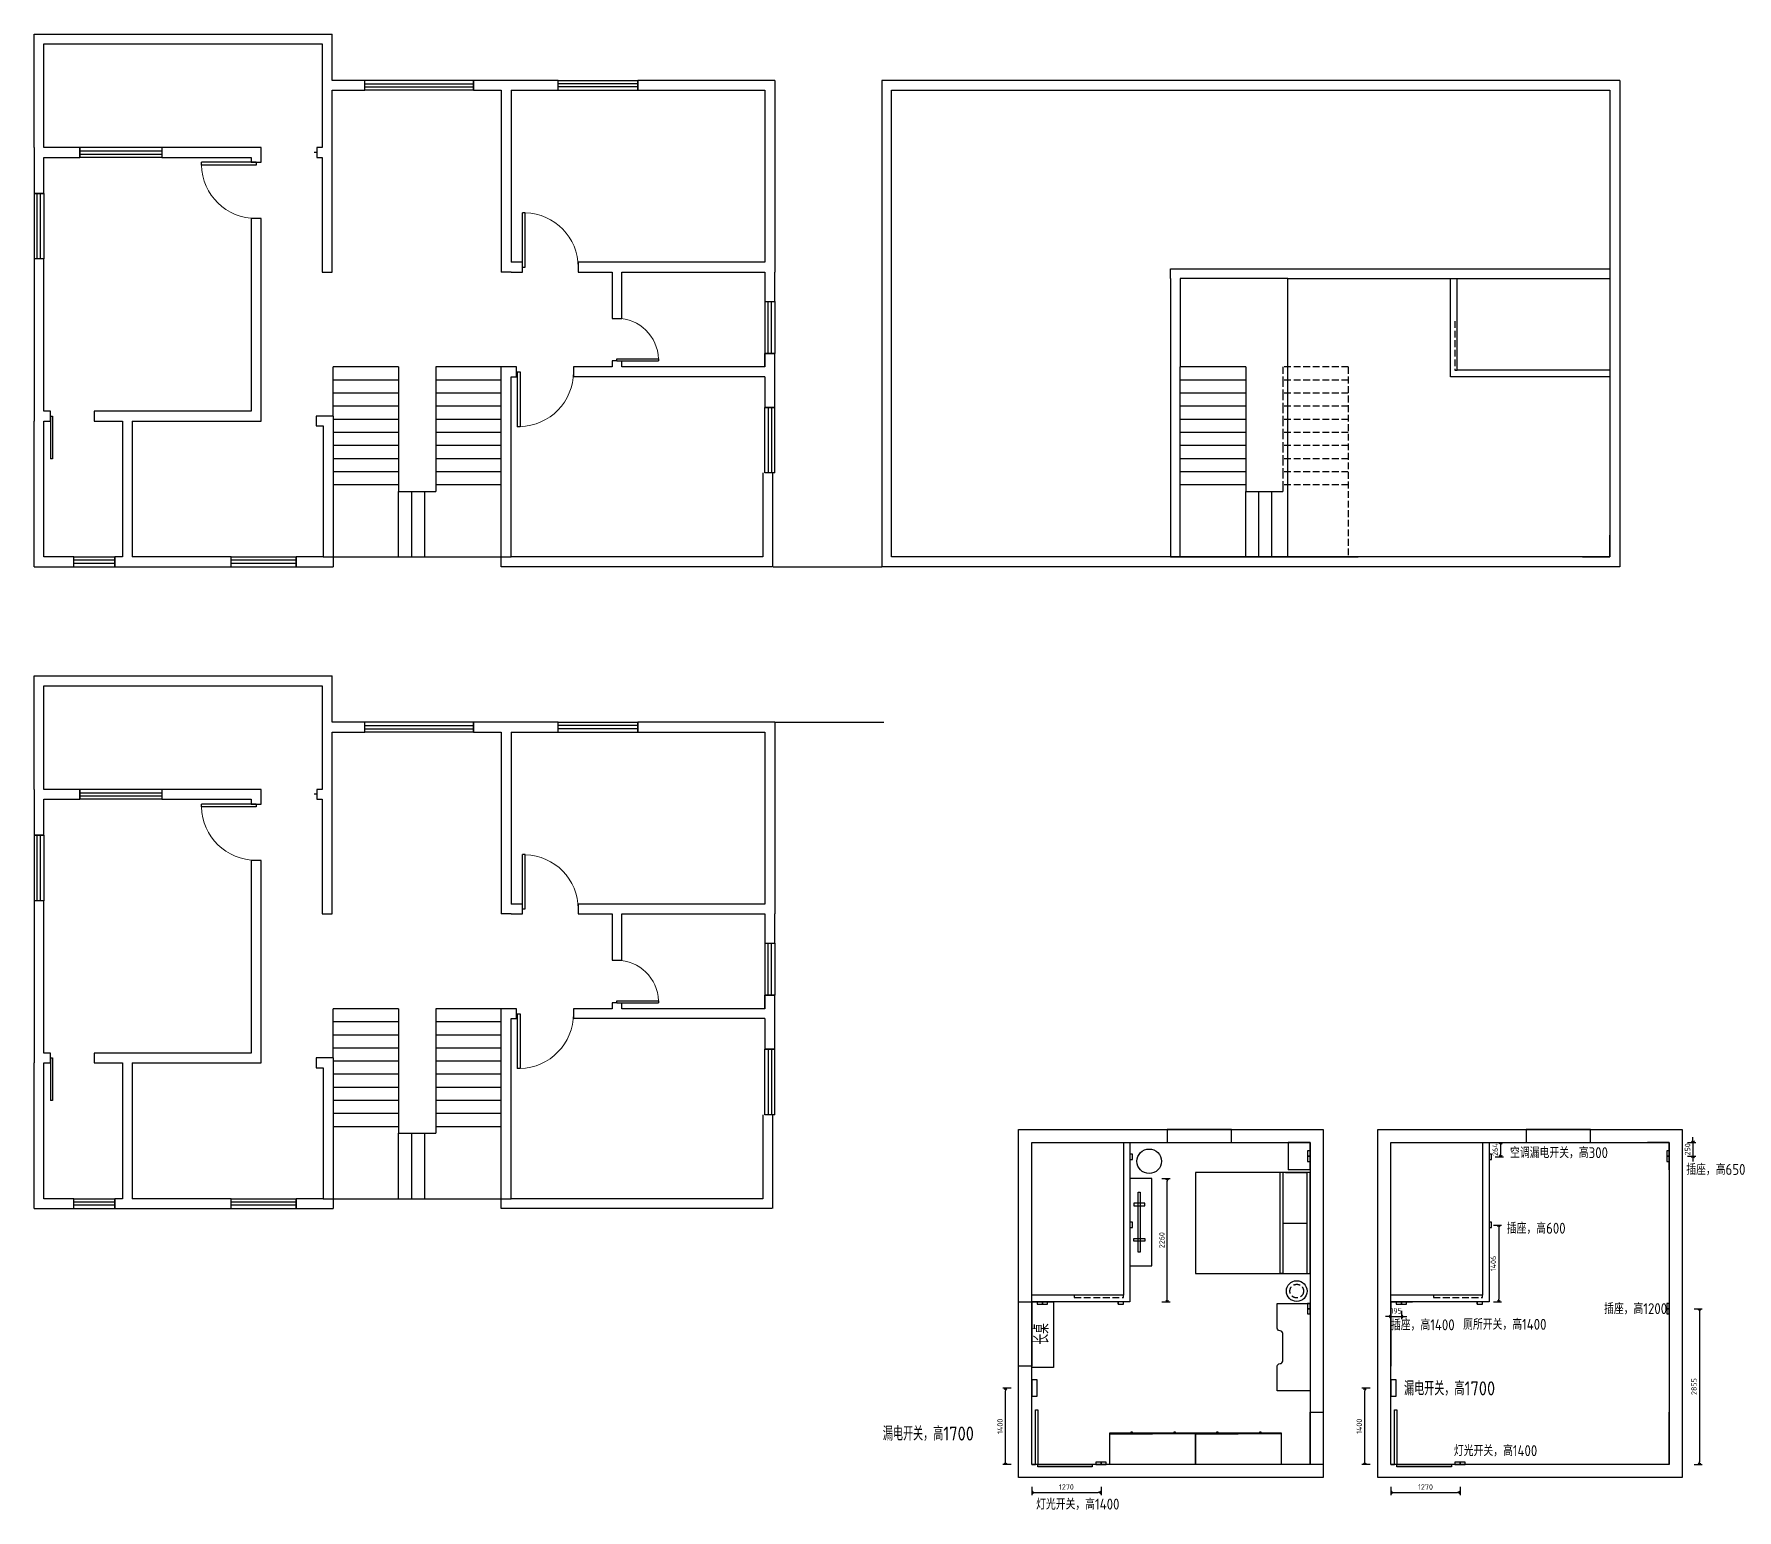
# Model space of a CAD drawing. Extents: x 62762 to 140486, y 30890 to 57932.
# Drawn here: x 95644 to 126845, y 30890 to 57932 of the extents above; entities that cross this region are included whole.
import ezdxf

# ---------------------------------------------------------------- set-up
doc = ezdxf.new("R2010")
doc.units = 0
doc.header["$LTSCALE"] = 1000
doc.header["$MEASUREMENT"] = 0
doc.linetypes.add('DASH', pattern=[0.35, 0.25, -0.1])
doc.layers.add('WALL', color=9, linetype='Continuous')
doc.layers.add('墙窗门', color=7, linetype='Continuous')
doc.styles.get("Standard").update_dxf_attribs({"font": 'gbenor.shx', "bigfont": 'gbcbig.shx'})
doc.dimstyles.get("Standard").update_dxf_attribs({"dimscale": 100, "dimtxt": 1, "dimasz": 0.5, "dimexe": 0.5, "dimexo": 0.5, "dimgap": 0.5, "dimtad": 1, "dimdec": 0, "dimzin": 0, "dimdsep": 46, "dimtxsty": 'Standard', "dimblk": 'OPEN90', "dimcen": 0.09, "dimadec": 0, "dimazin": 0, "dimtfac": 1, "dimtdec": 0, "dimtix": 1, "dimtmove": 2, "dimatfit": 3, "dimfxl": 1, "dimfxlon": 1, "dimtolj": 1, "dimtzin": 0, "dimarcsym": 0})

msp = doc.modelspace()

# ---------------------------------------------------------------- texts
at = {"ltscale": 0.5}
for s, height, p in [('空调漏电开关，高300', 200, (122688.5, 37336.4)), ('插座，高650', 200, (125917.4, 37029.4)), ('插座，高600', 200, (122628.7, 35952.6)), ('插座，高1200', 200, (124410.7, 34478.8)), ('插座，高1400', 200, (120505.8, 34181.8)), ('厕所开关，高1400', 200, (121829, 34191.4)), ('漏电开关，高1700', 256.38, (120746, 32989.7)), ('漏电开关，高1700', 256.38, (111196.2, 32161.7)), ('灯光开关，高1400', 200, (121659.3, 31876.5)), ('灯光开关，高1400', 200, (114004.5, 30896.7))]:
    msp.add_text(s, height=height, dxfattribs=at).set_placement(p)
msp.add_text('长桌', height=270, rotation=90, dxfattribs=at).set_placement((114236.1, 33922.8))

# ---------------------------------------------------------------- blocks, each defined once
blk = doc.blocks.new('_Open90')
at = {"color": 0, "linetype": 'ByBlock', "lineweight": -2}
for p, q in [((0, 0), (-1, 0)), ((-0.5, 0.5), (0, 0)), ((0, 0), (-0.5, -0.5))]:
    blk.add_line(p, q, dxfattribs=at)
blk = doc.blocks.new('*D121')
at = {"color": 0, "lineweight": -2, "ltscale": 0.5, "transparency": 16777216}
for p, q in [((116308, 36963), (116458, 36963)), ((116408, 34753), (116408, 36913)), ((116308, 34703), (116458, 34703))]:
    blk.add_line(p, q, dxfattribs=at)
at = {"layer": 'Defpoints', "color": 0, "ltscale": 0.5, "transparency": 16777216}
for p in [(116124, 36963), (116408, 36963), (115724, 34703)]:
    blk.add_point(p, dxfattribs=at)
at = {"color": 0, "lineweight": -2, "ltscale": 0.5, "transparency": 16777216, "xscale": 50, "yscale": 50, "zscale": 50}
for p, rotation in [((116408, 36963), 90), ((116408, 34703), 270)]:
    blk.add_blockref('_Open90', p, dxfattribs=dict(at, rotation=rotation))
at = {"color": 0, "ltscale": 0.5, "transparency": 16777216, "insert": (116308, 35833), "char_height": 100, "attachment_point": 5, "rotation": 90}
blk.add_mtext('\\A1;2260', dxfattribs=at)
blk = doc.blocks.new('*D131')
at = {"color": 0, "lineweight": -2, "ltscale": 0.5, "transparency": 16777216}
for p, q in [((113924, 31311), (113924, 31161)), ((113974, 31211), (115144, 31211)), ((115194, 31311), (115194, 31161))]:
    blk.add_line(p, q, dxfattribs=at)
at = {"layer": 'Defpoints', "color": 0, "ltscale": 0.5, "transparency": 16777216}
for p in [(113924, 31723), (115194, 31723), (115194, 31211)]:
    blk.add_point(p, dxfattribs=at)
at = {"color": 0, "lineweight": -2, "ltscale": 0.5, "transparency": 16777216, "xscale": 50, "yscale": 50, "zscale": 50, "rotation": 180}
blk.add_blockref('_Open90', (113924, 31211), dxfattribs=at)
at = {"color": 0, "lineweight": -2, "ltscale": 0.5, "transparency": 16777216, "xscale": 50, "yscale": 50, "zscale": 50}
blk.add_blockref('_Open90', (115194, 31211), dxfattribs=at)
at = {"color": 0, "ltscale": 0.5, "transparency": 16777216, "insert": (114559, 31311), "char_height": 100, "attachment_point": 5}
blk.add_mtext('\\A1;1270', dxfattribs=at)
blk = doc.blocks.new('*D132')
at = {"color": 0, "lineweight": -2, "ltscale": 0.5, "transparency": 16777216}
for p, q in [((113545, 33123), (113395, 33123)), ((113445, 31773), (113445, 33073)), ((113545, 31723), (113395, 31723))]:
    blk.add_line(p, q, dxfattribs=at)
at = {"layer": 'Defpoints', "color": 0, "ltscale": 0.5, "transparency": 16777216}
for p in [(113445, 33123), (113924, 33123), (113924, 31723)]:
    blk.add_point(p, dxfattribs=at)
at = {"color": 0, "lineweight": -2, "ltscale": 0.5, "transparency": 16777216, "xscale": 50, "yscale": 50, "zscale": 50}
for p, rotation in [((113445, 33123), 90), ((113445, 31723), 270)]:
    blk.add_blockref('_Open90', p, dxfattribs=dict(at, rotation=rotation))
at = {"color": 0, "ltscale": 0.5, "transparency": 16777216, "insert": (113345, 32423), "char_height": 100, "attachment_point": 5, "rotation": 90}
blk.add_mtext('\\A1;1400', dxfattribs=at)
blk = doc.blocks.new('*D133')
at = {"color": 0, "lineweight": -2, "ltscale": 0.5, "transparency": 16777216}
for p, q in [((120504, 31311), (120504, 31161)), ((120554, 31211), (121724, 31211)), ((121774, 31311), (121774, 31161))]:
    blk.add_line(p, q, dxfattribs=at)
at = {"layer": 'Defpoints', "color": 0, "ltscale": 0.5, "transparency": 16777216}
for p in [(120504, 31723), (121774, 31723), (121774, 31211)]:
    blk.add_point(p, dxfattribs=at)
at = {"color": 0, "lineweight": -2, "ltscale": 0.5, "transparency": 16777216, "xscale": 50, "yscale": 50, "zscale": 50, "rotation": 180}
blk.add_blockref('_Open90', (120504, 31211), dxfattribs=at)
at = {"color": 0, "lineweight": -2, "ltscale": 0.5, "transparency": 16777216, "xscale": 50, "yscale": 50, "zscale": 50}
blk.add_blockref('_Open90', (121774, 31211), dxfattribs=at)
at = {"color": 0, "ltscale": 0.5, "transparency": 16777216, "insert": (121139, 31311), "char_height": 100, "attachment_point": 5}
blk.add_mtext('\\A1;1270', dxfattribs=at)
blk = doc.blocks.new('*D134')
at = {"color": 0, "lineweight": -2, "ltscale": 0.5, "transparency": 16777216}
for p, q in [((120125, 33123), (119975, 33123)), ((120025, 31773), (120025, 33073)), ((120125, 31723), (119975, 31723))]:
    blk.add_line(p, q, dxfattribs=at)
at = {"layer": 'Defpoints', "color": 0, "ltscale": 0.5, "transparency": 16777216}
for p in [(120025, 33123), (120504, 33123), (120504, 31723)]:
    blk.add_point(p, dxfattribs=at)
at = {"color": 0, "lineweight": -2, "ltscale": 0.5, "transparency": 16777216, "xscale": 50, "yscale": 50, "zscale": 50}
for p, rotation in [((120025, 33123), 90), ((120025, 31723), 270)]:
    blk.add_blockref('_Open90', p, dxfattribs=dict(at, rotation=rotation))
at = {"color": 0, "ltscale": 0.5, "transparency": 16777216, "insert": (119925, 32423), "char_height": 100, "attachment_point": 5, "rotation": 90}
blk.add_mtext('\\A1;1400', dxfattribs=at)
blk = doc.blocks.new('*D135')
at = {"color": 0, "lineweight": -2, "ltscale": 0.5, "transparency": 16777216}
for p, q in [((120454, 34437), (120404, 34437)), ((120504, 34537), (120504, 34387)), ((120504, 34437), (120699, 34437)), ((120699, 34537), (120699, 34387)), ((120749, 34437), (120799, 34437))]:
    blk.add_line(p, q, dxfattribs=at)
at = {"layer": 'Defpoints', "color": 0, "ltscale": 0.5, "transparency": 16777216}
for p in [(120504, 34703), (120699, 34703), (120699, 34437)]:
    blk.add_point(p, dxfattribs=at)
at = {"color": 0, "lineweight": -2, "ltscale": 0.5, "transparency": 16777216, "xscale": 50, "yscale": 50, "zscale": 50}
blk.add_blockref('_Open90', (120504, 34437), dxfattribs=at)
at = {"color": 0, "lineweight": -2, "ltscale": 0.5, "transparency": 16777216, "xscale": 50, "yscale": 50, "zscale": 50, "rotation": 180}
blk.add_blockref('_Open90', (120699, 34437), dxfattribs=at)
at = {"color": 0, "ltscale": 0.5, "transparency": 16777216, "insert": (120601, 34537), "char_height": 100, "attachment_point": 5}
blk.add_mtext('\\A1;195', dxfattribs=at)
blk = doc.blocks.new('*D136')
at = {"color": 0, "lineweight": -2, "ltscale": 0.5, "transparency": 16777216}
for p, q in [((126060, 34578), (126210, 34578)), ((126160, 34528), (126160, 31773)), ((126060, 31723), (126210, 31723))]:
    blk.add_line(p, q, dxfattribs=at)
at = {"layer": 'Defpoints', "color": 0, "ltscale": 0.5, "transparency": 16777216}
for p in [(125604, 34578), (125604, 31723), (126160, 31723)]:
    blk.add_point(p, dxfattribs=at)
at = {"color": 0, "lineweight": -2, "ltscale": 0.5, "transparency": 16777216, "xscale": 50, "yscale": 50, "zscale": 50}
for p, rotation in [((126160, 34578), 90), ((126160, 31723), 270)]:
    blk.add_blockref('_Open90', p, dxfattribs=dict(at, rotation=rotation))
at = {"color": 0, "ltscale": 0.5, "transparency": 16777216, "insert": (126060, 33150), "char_height": 100, "attachment_point": 5, "rotation": 90}
blk.add_mtext('\\A1;2855', dxfattribs=at)
blk = doc.blocks.new('*D137')
at = {"color": 0, "lineweight": -2, "ltscale": 0.5, "transparency": 16777216}
for p, q in [((122382, 36108), (122532, 36108)), ((122482, 36058), (122482, 34753)), ((122382, 34703), (122532, 34703))]:
    blk.add_line(p, q, dxfattribs=at)
at = {"layer": 'Defpoints', "color": 0, "ltscale": 0.5, "transparency": 16777216}
for p in [(122304, 36108), (122304, 34703), (122482, 34703)]:
    blk.add_point(p, dxfattribs=at)
at = {"color": 0, "lineweight": -2, "ltscale": 0.5, "transparency": 16777216, "xscale": 50, "yscale": 50, "zscale": 50}
for p, rotation in [((122482, 36108), 90), ((122482, 34703), 270)]:
    blk.add_blockref('_Open90', p, dxfattribs=dict(at, rotation=rotation))
at = {"color": 0, "ltscale": 0.5, "transparency": 16777216, "insert": (122382, 35405), "char_height": 100, "attachment_point": 5, "rotation": 90}
blk.add_mtext('\\A1;1406', dxfattribs=at)
blk = doc.blocks.new('*D138')
at = {"color": 0, "lineweight": -2, "ltscale": 0.5, "transparency": 16777216}
for p, q in [((122416, 37623), (122566, 37623)), ((122516, 37573), (122516, 37409)), ((122416, 37359), (122566, 37359))]:
    blk.add_line(p, q, dxfattribs=at)
at = {"layer": 'Defpoints', "color": 0, "ltscale": 0.5, "transparency": 16777216}
for p in [(122304, 37623), (122349, 37359), (122516, 37359)]:
    blk.add_point(p, dxfattribs=at)
at = {"color": 0, "lineweight": -2, "ltscale": 0.5, "transparency": 16777216, "xscale": 50, "yscale": 50, "zscale": 50}
for p, rotation in [((122516, 37623), 90), ((122516, 37359), 270)]:
    blk.add_blockref('_Open90', p, dxfattribs=dict(at, rotation=rotation))
at = {"color": 0, "ltscale": 0.5, "transparency": 16777216, "insert": (122416, 37491), "char_height": 100, "attachment_point": 5, "rotation": 90}
blk.add_mtext('\\A1;264', dxfattribs=at)
blk = doc.blocks.new('*D139')
at = {"color": 0, "lineweight": -2, "ltscale": 0.5, "transparency": 16777216}
for p, q in [((125940, 37623), (126090, 37623)), ((126040, 37673), (126040, 37723)), ((126040, 37623), (126040, 37373)), ((125940, 37373), (126090, 37373)), ((126040, 37323), (126040, 37273))]:
    blk.add_line(p, q, dxfattribs=at)
at = {"layer": 'Defpoints', "color": 0, "ltscale": 0.5, "transparency": 16777216}
for p in [(125604, 37623), (125604, 37373), (126040, 37373)]:
    blk.add_point(p, dxfattribs=at)
at = {"color": 0, "lineweight": -2, "ltscale": 0.5, "transparency": 16777216, "xscale": 50, "yscale": 50, "zscale": 50}
for p, rotation in [((126040, 37623), 270), ((126040, 37373), 90)]:
    blk.add_blockref('_Open90', p, dxfattribs=dict(at, rotation=rotation))
at = {"color": 0, "ltscale": 0.5, "transparency": 16777216, "insert": (125940, 37498), "char_height": 100, "attachment_point": 5, "rotation": 90}
blk.add_mtext('\\A1;250', dxfattribs=at)

# ---------------------------------------------------------------- dimensions: what is measured, and where the dimension line sits
at = {"ltscale": 0.5}
for base, p1, p2, picture, middle in [((122516, 37358.9), (122303.6, 37622.6), (122348.6, 37358.9), '*D138', (122416, 37490.8)), ((126040.4, 37372.6), (125603.6, 37622.6), (125603.6, 37372.6), '*D139', (125940.4, 37497.6)), ((116408.3, 36962.6), (115723.6, 34702.6), (116123.6, 36962.6), '*D121', (116308.3, 35832.6)), ((122482.3, 34702.6), (122303.6, 36108.4), (122303.6, 34702.6), '*D137', (122382.3, 35405.5)), ((126159.7, 31722.6), (125603.6, 34577.6), (125603.6, 31722.6), '*D136', (126059.7, 33150.1)), ((113445.4, 33122.6), (113923.6, 31722.6), (113923.6, 33122.6), '*D132', (113345.4, 32422.6)), ((120025.4, 33122.6), (120503.6, 31722.6), (120503.6, 33122.6), '*D134', (119925.4, 32422.6))]:
    dim = msp.add_linear_dim(base=base, p1=p1, p2=p2, angle=90, dimstyle='Standard', dxfattribs=at)
    dim.commit()
    dim.dimension.update_dxf_attribs({"geometry": picture, "text_midpoint": middle})
for base, p1, p2, picture, middle in [((120698.6, 34437.5), (120503.6, 34702.6), (120698.6, 34702.6), '*D135', (120601.1, 34537.5)), ((115193.6, 31211.1), (113923.6, 31722.6), (115193.6, 31722.6), '*D131', (114558.6, 31311.1)), ((121773.6, 31211.1), (120503.6, 31722.6), (121773.6, 31722.6), '*D133', (121138.6, 31311.1))]:
    dim = msp.add_linear_dim(base=base, p1=p1, p2=p2, dimstyle='Standard', dxfattribs=at)
    dim.commit()
    dim.dimension.update_dxf_attribs({"geometry": picture, "text_midpoint": middle})

# ---------------------------------------------------------------- linework, layer by layer
at = {"extrusion": (0, 0, -1)}
for p, q in [((103694.5, 57082.1), (101704.5, 57082.1)), ((101704.5, 56902.1), (101704.5, 57082.1)), ((101704.5, 57022.1), (103694.5, 57022.1)), ((101704.5, 56962.1), (103694.5, 56962.1)), ((103694.5, 56902.1), (101704.5, 56902.1)), ((103694.5, 56902.1), (103694.5, 57082.1)), ((97984.5, 55852.1), (96484.5, 55852.1)), ((96484.5, 55852.1), (96484.5, 55672.1)), ((97984.5, 55852.1), (97984.5, 55672.1)), ((96484.5, 55792.1), (97984.5, 55792.1)), ((96484.5, 55732.1), (97984.5, 55732.1)), ((97984.5, 55672.1), (96484.5, 55672.1)), ((98710.2, 55530.6), (98710.2, 55582.1)), ((99714.5, 55582.1), (98710.2, 55582.1)), ((99714.5, 55582.1), (99714.5, 55530.6)), ((100824.5, 55762.1), (100774.5, 55762.1)), ((99714.5, 55530.6), (98710.2, 55530.6)), ((95644.5, 55012.1), (95644.5, 53812.1)), ((95824.5, 55012.1), (95644.5, 55012.1)), ((95704.5, 53812.1), (95704.5, 55012.1)), ((95764.5, 53812.1), (95764.5, 55012.1)), ((95824.5, 55012.1), (95824.5, 53812.1)), ((95824.5, 53812.1), (95644.5, 53812.1)), ((106324.5, 51942.1), (106324.5, 51981.1)), ((106324.5, 51981.1), (107085, 51981.1)), ((106324.5, 51942.1), (107085, 51942.1)), ((107085, 51981.1), (107085, 51942.1)), ((104497.9, 51742.1), (104549.4, 51742.1)), ((104497.9, 51742.1), (104497.9, 50737.9)), ((104549.4, 51742.1), (104549.4, 50737.9)), ((95944.5, 50932.1), (95984.5, 50932.1)), ((95944.5, 50932.1), (95944.5, 50152.1)), ((95984.5, 50932.1), (95984.5, 50152.1)), ((109034.5, 49892.1), (109034.5, 51092.1)), ((109214.5, 51092.1), (109034.5, 51092.1)), ((109094.5, 51092.1), (109094.5, 49892.1)), ((109154.5, 51092.1), (109154.5, 49892.1)), ((109214.5, 49892.1), (109214.5, 51092.1)), ((104549.4, 50737.9), (104497.9, 50737.9)), ((95984.5, 50152.1), (95944.5, 50152.1)), ((109214.5, 49892.1), (109034.5, 49892.1)), ((96374.5, 48352.1), (97124.5, 48352.1)), ((96374.5, 48172.1), (96374.5, 48352.1)), ((97124.5, 48292.1), (96374.5, 48292.1)), ((97124.5, 48232.1), (96374.5, 48232.1)), ((96374.5, 48172.1), (97124.5, 48172.1)), ((97124.5, 48172.1), (97124.5, 48352.1)), ((99254.5, 48352.1), (100444.5, 48352.1)), ((99254.5, 48172.1), (99254.5, 48352.1)), ((100444.5, 48292.1), (99254.5, 48292.1)), ((100444.5, 48232.1), (99254.5, 48232.1)), ((99254.5, 48172.1), (100444.5, 48172.1)), ((100444.5, 48172.1), (100444.5, 48352.1)), ((103694.5, 45322.1), (101704.5, 45322.1)), ((101704.5, 45142.1), (101704.5, 45322.1)), ((101704.5, 45262.1), (103694.5, 45262.1)), ((103694.5, 45142.1), (103694.5, 45322.1)), ((101704.5, 45202.1), (103694.5, 45202.1)), ((103694.5, 45142.1), (101704.5, 45142.1)), ((97984.5, 44092.1), (96484.5, 44092.1)), ((96484.5, 44092.1), (96484.5, 43912.1)), ((96484.5, 44032.1), (97984.5, 44032.1)), ((97984.5, 44092.1), (97984.5, 43912.1)), ((100824.5, 44002.1), (100774.5, 44002.1)), ((96484.5, 43972.1), (97984.5, 43972.1)), ((97984.5, 43912.1), (96484.5, 43912.1)), ((98710.2, 43770.6), (98710.2, 43822.1)), ((99714.5, 43822.1), (98710.2, 43822.1)), ((99714.5, 43770.6), (98710.2, 43770.6)), ((99714.5, 43822.1), (99714.5, 43770.6)), ((95644.5, 43252.1), (95644.5, 42052.1)), ((95824.5, 43252.1), (95644.5, 43252.1)), ((95704.5, 42052.1), (95704.5, 43252.1)), ((95764.5, 42052.1), (95764.5, 43252.1)), ((95824.5, 43252.1), (95824.5, 42052.1)), ((95824.5, 42052.1), (95644.5, 42052.1)), ((104497.9, 39982.1), (104549.4, 39982.1)), ((104497.9, 39982.1), (104497.9, 38977.9)), ((104549.4, 39982.1), (104549.4, 38977.9)), ((106324.5, 40182.1), (106324.5, 40221.1)), ((106324.5, 40221.1), (107085, 40221.1)), ((106324.5, 40182.1), (107085, 40182.1)), ((107085, 40221.1), (107085, 40182.1)), ((109034.5, 38132.1), (109034.5, 39332.1)), ((109214.5, 39332.1), (109034.5, 39332.1)), ((109094.5, 39332.1), (109094.5, 38132.1)), ((109154.5, 39332.1), (109154.5, 38132.1)), ((109214.5, 38132.1), (109214.5, 39332.1)), ((95944.5, 39172.1), (95984.5, 39172.1)), ((95944.5, 39172.1), (95944.5, 38392.1)), ((95984.5, 39172.1), (95984.5, 38392.1)), ((104549.4, 38977.9), (104497.9, 38977.9)), ((95984.5, 38392.1), (95944.5, 38392.1)), ((109214.5, 38132.1), (109034.5, 38132.1)), ((96374.5, 36592.1), (97124.5, 36592.1)), ((96374.5, 36412.1), (96374.5, 36592.1)), ((97124.5, 36532.1), (96374.5, 36532.1)), ((97124.5, 36412.1), (97124.5, 36592.1)), ((99254.5, 36592.1), (100444.5, 36592.1)), ((99254.5, 36412.1), (99254.5, 36592.1)), ((100444.5, 36532.1), (99254.5, 36532.1)), ((100444.5, 36412.1), (100444.5, 36592.1)), ((97124.5, 36472.1), (96374.5, 36472.1)), ((96374.5, 36412.1), (97124.5, 36412.1)), ((100444.5, 36472.1), (99254.5, 36472.1)), ((99254.5, 36412.1), (100444.5, 36412.1))]:
    msp.add_line(p, q, dxfattribs=at)
for p, q in [((105244.5, 57082.1), (106704.5, 57082.1)), ((105244.5, 56902.1), (105244.5, 57082.1)), ((106704.5, 57022.1), (105244.5, 57022.1)), ((106704.5, 56962.1), (105244.5, 56962.1)), ((105244.5, 56902.1), (106704.5, 56902.1)), ((106704.5, 56902.1), (106704.5, 57082.1)), ((104645.5, 54656.6), (104594.5, 54656.6)), ((104594.5, 53662.1), (104594.5, 54656.6)), ((104645.5, 53662.1), (104645.5, 54656.6)), ((104594.5, 53662.1), (104645.5, 53662.1)), ((124517.9, 53452.1), (124517.9, 51652.1)), ((109034.5, 53032.1), (109034.5, 52082.1)), ((109034.5, 53032.1), (109214.5, 53032.1)), ((109094.5, 52082.1), (109094.5, 53032.1)), ((109154.5, 52082.1), (109154.5, 53032.1)), ((109214.5, 53032.1), (109214.5, 52082.1)), ((109034.5, 52082.1), (109214.5, 52082.1)), ((95944.5, 50932.1), (95984.5, 50932.1)), ((105244.5, 45322.1), (106704.5, 45322.1)), ((105244.5, 45142.1), (105244.5, 45322.1)), ((106704.5, 45262.1), (105244.5, 45262.1)), ((106704.5, 45142.1), (106704.5, 45322.1)), ((106704.5, 45202.1), (105244.5, 45202.1)), ((105244.5, 45142.1), (106704.5, 45142.1)), ((104645.5, 42896.6), (104594.5, 42896.6)), ((104594.5, 41902.1), (104594.5, 42896.6)), ((104645.5, 41902.1), (104645.5, 42896.6)), ((104594.5, 41902.1), (104645.5, 41902.1)), ((109034.5, 41272.1), (109034.5, 40322.1)), ((109034.5, 41272.1), (109214.5, 41272.1)), ((109094.5, 40322.1), (109094.5, 41272.1)), ((109154.5, 40322.1), (109154.5, 41272.1)), ((109214.5, 41272.1), (109214.5, 40322.1)), ((109034.5, 40322.1), (109214.5, 40322.1)), ((95944.5, 39172.1), (95984.5, 39172.1)), ((113923.6, 34702.6), (113923.6, 37622.6)), ((113923.6, 37622.6), (115723.6, 37622.6)), ((120503.6, 34702.6), (120503.6, 37622.6)), ((120503.6, 37622.6), (122303.6, 37622.6)), ((118973.6, 35222.6), (118973.6, 37072.6)), ((118523.6, 35222.6), (118973.6, 35222.6))]:
    msp.add_line(p, q)
at = {"ltscale": 0.5}
for p, q in [((116464.5, 53452.1), (116464.5, 53632.1)), ((116464.5, 53632.1), (124517.9, 53632.1)), ((116464.5, 53452.1), (116464.5, 48352.1)), ((118617.9, 53452.1), (116644.5, 53452.1)), ((116644.5, 53452.1), (116644.5, 51832.1)), ((102324.5, 51832.1), (101124.5, 51832.1)), ((101124.5, 50932.1), (101124.5, 51832.1)), ((102324.5, 51832.1), (102324.5, 49552.1)), ((104204.5, 51832.1), (103004.5, 51832.1)), ((103004.5, 51832.1), (103004.5, 51592.1)), ((106234.5, 51832.1), (105527.9, 51832.1)), ((106324.5, 51942.1), (106234.5, 51942.1)), ((106234.5, 51942.1), (106234.5, 51832.1)), ((117844.5, 51832.1), (116644.5, 51832.1)), ((116644.5, 48352.1), (116644.5, 51832.1)), ((117844.5, 51832.1), (117844.5, 49552.1)), ((102324.5, 51592.1), (101124.5, 51592.1)), ((104204.5, 51592.1), (103004.5, 51592.1)), ((103004.5, 51592.1), (103004.5, 51352.1)), ((117844.5, 51592.1), (116644.5, 51592.1)), ((124517.9, 51772.1), (123817.9, 51772.1)), ((124301.7, 51652.1), (124206.7, 51652.1)), ((102324.5, 51352.1), (101124.5, 51352.1)), ((104204.5, 51352.1), (103004.5, 51352.1)), ((103004.5, 51352.1), (103004.5, 51112.1)), ((117844.5, 51352.1), (116644.5, 51352.1)), ((102324.5, 51112.1), (101124.5, 51112.1)), ((102324.5, 50872.1), (101124.5, 50872.1)), ((104204.5, 51112.1), (103004.5, 51112.1)), ((103004.5, 51112.1), (103004.5, 50872.1)), ((104204.5, 50872.1), (103004.5, 50872.1)), ((103004.5, 50872.1), (103004.5, 50632.1)), ((117844.5, 51112.1), (116644.5, 51112.1)), ((117844.5, 50872.1), (116644.5, 50872.1)), ((102324.5, 50632.1), (101124.5, 50632.1)), ((104204.5, 50632.1), (103004.5, 50632.1)), ((103004.5, 50632.1), (103004.5, 50392.1)), ((117844.5, 50632.1), (116644.5, 50632.1)), ((102324.5, 50392.1), (101124.5, 50392.1)), ((104204.5, 50392.1), (103004.5, 50392.1)), ((103004.5, 50392.1), (103004.5, 50152.1)), ((117844.5, 50392.1), (116644.5, 50392.1)), ((102324.5, 50152.1), (101124.5, 50152.1)), ((104204.5, 50152.1), (103004.5, 50152.1)), ((103004.5, 50152.1), (103004.5, 49912.1)), ((117844.5, 50152.1), (116644.5, 50152.1)), ((102324.5, 49912.1), (101124.5, 49912.1)), ((102324.5, 49672.1), (101124.5, 49672.1)), ((104204.5, 49912.1), (103004.5, 49912.1)), ((103004.5, 49912.1), (103004.5, 49672.1)), ((104204.5, 49672.1), (103004.5, 49672.1)), ((103004.5, 49672.1), (103004.5, 49552.1)), ((117844.5, 49912.1), (116644.5, 49912.1)), ((117844.5, 49672.1), (116644.5, 49672.1)), ((118524.5, 49672.1), (118524.5, 49552.1)), ((102324.5, 49552.1), (103004.5, 49552.1)), ((102324.5, 48352.1), (102324.5, 49552.1)), ((102324.5, 49552.1), (102564.5, 49552.1)), ((102564.5, 48352.1), (102564.5, 49552.1)), ((102564.5, 49552.1), (102804.5, 49552.1)), ((102804.5, 48352.1), (102804.5, 49552.1)), ((102804.5, 49552.1), (103004.5, 49552.1)), ((117844.5, 49552.1), (118524.5, 49552.1)), ((117844.5, 48352.1), (117844.5, 49552.1)), ((117844.5, 49552.1), (118084.5, 49552.1)), ((118084.5, 48352.1), (118084.5, 49552.1)), ((118084.5, 49552.1), (118324.5, 49552.1)), ((118324.5, 48352.1), (118324.5, 49552.1)), ((118324.5, 49552.1), (118524.5, 49552.1)), ((124517.9, 48352.1), (124517.9, 48752.1)), ((100944.5, 48352.1), (104384.5, 48352.1)), ((109177.9, 48172.1), (111177.9, 48172.1)), ((116464.5, 48352.1), (119904.5, 48352.1)), ((124017.9, 48352.1), (123967.9, 48352.1)), ((124017.9, 48352.1), (124517.9, 48352.1)), ((109214.5, 45322.1), (111214.5, 45322.1)), ((102324.5, 40072.1), (101124.5, 40072.1)), ((101124.5, 39172.1), (101124.5, 40072.1)), ((102324.5, 40072.1), (102324.5, 37792.1)), ((104204.5, 40072.1), (103004.5, 40072.1)), ((103004.5, 40072.1), (103004.5, 39832.1)), ((106234.5, 40072.1), (105527.9, 40072.1)), ((106324.5, 40182.1), (106234.5, 40182.1)), ((106234.5, 40182.1), (106234.5, 40072.1)), ((102324.5, 39832.1), (101124.5, 39832.1)), ((104204.5, 39832.1), (103004.5, 39832.1)), ((103004.5, 39832.1), (103004.5, 39592.1)), ((102324.5, 39592.1), (101124.5, 39592.1)), ((102324.5, 39352.1), (101124.5, 39352.1)), ((104204.5, 39592.1), (103004.5, 39592.1)), ((103004.5, 39592.1), (103004.5, 39352.1)), ((104204.5, 39352.1), (103004.5, 39352.1)), ((103004.5, 39352.1), (103004.5, 39112.1)), ((102324.5, 39112.1), (101124.5, 39112.1)), ((104204.5, 39112.1), (103004.5, 39112.1)), ((103004.5, 39112.1), (103004.5, 38872.1)), ((102324.5, 38872.1), (101124.5, 38872.1)), ((104204.5, 38872.1), (103004.5, 38872.1)), ((103004.5, 38872.1), (103004.5, 38632.1)), ((102324.5, 38632.1), (101124.5, 38632.1)), ((102324.5, 38392.1), (101124.5, 38392.1)), ((104204.5, 38632.1), (103004.5, 38632.1)), ((103004.5, 38632.1), (103004.5, 38392.1)), ((104204.5, 38392.1), (103004.5, 38392.1)), ((103004.5, 38392.1), (103004.5, 38152.1)), ((102324.5, 38152.1), (101124.5, 38152.1)), ((104204.5, 38152.1), (103004.5, 38152.1)), ((103004.5, 38152.1), (103004.5, 37912.1)), ((102324.5, 37912.1), (101124.5, 37912.1)), ((102324.5, 37792.1), (103004.5, 37792.1)), ((102324.5, 36592.1), (102324.5, 37792.1)), ((102324.5, 37792.1), (102564.5, 37792.1)), ((102564.5, 36592.1), (102564.5, 37792.1)), ((102564.5, 37792.1), (102804.5, 37792.1)), ((102804.5, 36592.1), (102804.5, 37792.1)), ((102804.5, 37792.1), (103004.5, 37792.1)), ((104204.5, 37912.1), (103004.5, 37912.1)), ((103004.5, 37912.1), (103004.5, 37792.1)), ((119023.6, 37622.6), (118623.6, 37622.6)), ((118623.6, 37622.6), (118623.6, 37122.6)), ((118978.6, 37467.6), (118978.6, 37372.6)), ((119023.6, 37467.6), (118978.6, 37467.6)), ((119023.6, 37122.6), (119023.6, 37622.6)), ((119023.6, 37372.6), (119023.6, 37467.6)), ((122183.6, 37622.6), (122183.6, 36922.6)), ((125603.6, 37622.6), (125203.6, 37622.6)), ((125558.6, 37467.6), (125558.6, 37372.6)), ((125603.6, 37467.6), (125558.6, 37467.6)), ((125603.6, 37122.6), (125603.6, 37622.6)), ((125603.6, 37372.6), (125603.6, 37467.6)), ((115768.6, 37406.4), (115723.6, 37406.4)), ((115723.6, 37406.4), (115723.6, 37311.4)), ((115723.6, 37311.4), (115768.6, 37311.4)), ((115768.6, 37311.4), (115768.6, 37406.4)), ((118978.6, 37372.6), (119023.6, 37372.6)), ((118978.6, 37372.6), (118978.6, 37277.6)), ((119023.6, 37372.6), (118978.6, 37372.6)), ((118978.6, 37277.6), (119023.6, 37277.6)), ((119023.6, 37277.6), (119023.6, 37372.6)), ((122348.6, 37406.4), (122303.6, 37406.4)), ((122303.6, 37406.4), (122303.6, 37311.4)), ((122303.6, 37311.4), (122348.6, 37311.4)), ((122348.6, 37311.4), (122348.6, 37406.4)), ((125558.6, 37372.6), (125603.6, 37372.6)), ((125558.6, 37372.6), (125558.6, 37277.6)), ((125603.6, 37372.6), (125558.6, 37372.6)), ((125558.6, 37277.6), (125603.6, 37277.6)), ((125603.6, 37277.6), (125603.6, 37372.6)), ((118573.6, 37072.6), (118973.6, 37072.6)), ((119023.6, 37122.6), (118623.6, 37122.6)), ((119023.6, 37122.6), (119023.6, 37072.6)), ((125603.6, 37122.6), (125603.6, 37072.6)), ((100944.5, 36592.1), (104384.5, 36592.1)), ((115993.6, 36512.6), (115793.6, 36512.6)), ((115793.6, 36512.6), (115793.6, 36462.6)), ((115873.6, 35612.6), (115873.6, 36712.6)), ((115873.6, 36712.6), (115913.6, 36712.6)), ((115913.6, 36712.6), (115913.6, 35612.6)), ((115993.6, 36462.6), (115993.6, 36512.6)), ((115793.6, 36462.6), (115993.6, 36462.6)), ((115768.6, 36162.6), (115723.6, 36162.6)), ((115723.6, 36162.6), (115723.6, 36067.6)), ((115723.6, 36067.6), (115768.6, 36067.6)), ((115768.6, 36067.6), (115768.6, 36162.6)), ((122348.6, 36162.6), (122303.6, 36162.6)), ((122303.6, 36162.6), (122303.6, 36067.6)), ((122303.6, 36067.6), (122348.6, 36067.6)), ((122348.6, 36067.6), (122348.6, 36162.6)), ((115793.6, 35812.6), (115793.6, 35862.6)), ((115793.6, 35862.6), (115993.6, 35862.6)), ((115993.6, 35812.6), (115793.6, 35812.6)), ((115913.6, 35612.6), (115873.6, 35612.6)), ((115993.6, 35862.6), (115993.6, 35812.6)), ((113923.6, 33502.6), (113923.6, 34702.6)), ((113923.6, 34702.6), (114323.6, 34702.6)), ((114118.6, 34702.6), (114023.6, 34702.6)), ((114023.6, 34702.6), (114023.6, 34657.6)), ((114023.6, 34657.6), (114118.6, 34657.6)), ((114118.6, 34657.6), (114118.6, 34702.6)), ((114213.6, 34702.6), (114118.6, 34702.6)), ((114118.6, 34702.6), (114118.6, 34657.6)), ((114118.6, 34657.6), (114213.6, 34657.6)), ((114213.6, 34657.6), (114213.6, 34702.6)), ((114323.6, 34702.6), (114323.6, 33502.6)), ((115508.6, 34657.6), (115508.6, 34702.6)), ((115603.6, 34702.6), (115508.6, 34702.6)), ((115508.6, 34702.6), (115508.6, 34657.6)), ((115508.6, 34657.6), (115603.6, 34657.6)), ((115603.6, 34657.6), (115603.6, 34702.6)), ((118978.6, 34672.6), (118978.6, 34577.6)), ((119023.6, 34672.6), (118978.6, 34672.6)), ((119023.6, 34577.6), (119023.6, 34672.6)), ((120503.6, 33502.6), (120503.6, 34702.6)), ((120503.6, 34702.6), (120903.6, 34702.6)), ((120698.6, 34702.6), (120603.6, 34702.6)), ((120603.6, 34702.6), (120603.6, 34657.6)), ((120603.6, 34657.6), (120698.6, 34657.6)), ((120698.6, 34657.6), (120698.6, 34702.6)), ((120793.6, 34702.6), (120698.6, 34702.6)), ((120698.6, 34702.6), (120698.6, 34657.6)), ((120698.6, 34657.6), (120793.6, 34657.6)), ((120793.6, 34657.6), (120793.6, 34702.6)), ((122088.6, 34657.6), (122088.6, 34702.6)), ((122183.6, 34702.6), (122088.6, 34702.6)), ((122088.6, 34702.6), (122088.6, 34657.6)), ((122088.6, 34657.6), (122183.6, 34657.6)), ((122183.6, 34657.6), (122183.6, 34702.6)), ((125558.6, 34672.6), (125558.6, 34577.6)), ((125603.6, 34672.6), (125558.6, 34672.6)), ((125603.6, 34577.6), (125603.6, 34672.6)), ((118978.6, 34577.6), (119023.6, 34577.6)), ((118978.6, 34577.6), (118978.6, 34482.6)), ((119023.6, 34577.6), (118978.6, 34577.6)), ((118978.6, 34482.6), (119023.6, 34482.6)), ((119023.6, 34482.6), (119023.6, 34577.6)), ((125558.6, 34577.6), (125603.6, 34577.6)), ((125558.6, 34577.6), (125558.6, 34482.6)), ((125603.6, 34577.6), (125558.6, 34577.6)), ((125558.6, 34482.6), (125603.6, 34482.6)), ((125603.6, 34482.6), (125603.6, 34577.6)), ((114323.6, 33502.6), (113923.6, 33502.6)), ((114023.6, 33272.6), (113923.6, 33272.6)), ((113923.6, 33272.6), (113923.6, 32972.6)), ((114023.6, 32972.6), (114023.6, 33272.6)), ((120603.6, 33272.6), (120503.6, 33272.6)), ((120503.6, 33272.6), (120503.6, 32972.6)), ((120603.6, 32972.6), (120603.6, 33272.6)), ((113923.6, 32972.6), (114023.6, 32972.6)), ((120503.6, 32972.6), (120603.6, 32972.6)), ((113993.6, 31722.6), (113993.6, 32722.6)), ((113993.6, 32722.6), (114033.6, 32722.6)), ((114033.6, 32722.6), (114033.6, 31722.6)), ((120573.6, 31722.6), (120573.6, 32722.6)), ((120573.6, 32722.6), (120613.6, 32722.6)), ((120613.6, 32722.6), (120613.6, 31722.6)), ((113923.6, 31722.6), (113923.6, 31722.6)), ((113923.6, 31722.6), (113993.6, 31722.6)), ((114033.6, 31722.6), (113993.6, 31722.6)), ((114033.6, 31722.6), (115033.6, 31722.6)), ((114033.6, 31682.6), (114033.6, 31722.6)), ((115033.6, 31682.6), (114033.6, 31682.6)), ((115033.6, 31722.6), (115033.6, 31682.6)), ((115193.6, 31767.6), (115098.6, 31767.6)), ((115098.6, 31767.6), (115098.6, 31722.6)), ((115098.6, 31722.6), (115193.6, 31722.6)), ((115193.6, 31722.6), (115193.6, 31767.6)), ((115288.6, 31767.6), (115193.6, 31767.6)), ((115193.6, 31767.6), (115193.6, 31722.6)), ((115193.6, 31722.6), (115288.6, 31722.6)), ((115288.6, 31722.6), (115288.6, 31767.6)), ((120503.6, 31722.6), (120503.6, 31722.6)), ((120503.6, 31722.6), (120573.6, 31722.6)), ((120613.6, 31722.6), (120573.6, 31722.6)), ((120613.6, 31722.6), (121613.6, 31722.6)), ((120613.6, 31682.6), (120613.6, 31722.6)), ((121613.6, 31682.6), (120613.6, 31682.6)), ((121613.6, 31722.6), (121613.6, 31682.6)), ((121773.6, 31767.6), (121678.6, 31767.6)), ((121678.6, 31767.6), (121678.6, 31722.6)), ((121678.6, 31722.6), (121773.6, 31722.6)), ((121773.6, 31722.6), (121773.6, 31767.6)), ((121868.6, 31767.6), (121773.6, 31767.6)), ((121773.6, 31767.6), (121773.6, 31722.6)), ((121773.6, 31722.6), (121868.6, 31722.6)), ((121868.6, 31722.6), (121868.6, 31767.6))]:
    msp.add_line(p, q, dxfattribs=at)
at = {"linetype": 'DASH', "ltscale": 0.5}
for p, q in [((121677.9, 52672.1), (121677.9, 51772.1)), ((121717.9, 51772.1), (121717.9, 52672.1)), ((119724.5, 51832.1), (118524.5, 51832.1)), ((118524.5, 51832.1), (118524.5, 51592.1)), ((119724.5, 51832.1), (119724.5, 48352.1)), ((119724.5, 51592.1), (118524.5, 51592.1)), ((118524.5, 51592.1), (118524.5, 51352.1)), ((121677.9, 51772.1), (121717.9, 51772.1)), ((119724.5, 51352.1), (118524.5, 51352.1)), ((118524.5, 51352.1), (118524.5, 51112.1)), ((119724.5, 51112.1), (118524.5, 51112.1)), ((118524.5, 51112.1), (118524.5, 50872.1)), ((119724.5, 50872.1), (118524.5, 50872.1)), ((118524.5, 50872.1), (118524.5, 50632.1)), ((119724.5, 50632.1), (118524.5, 50632.1)), ((118524.5, 50632.1), (118524.5, 50392.1)), ((119724.5, 50392.1), (118524.5, 50392.1)), ((118524.5, 50392.1), (118524.5, 50152.1)), ((119724.5, 50152.1), (118524.5, 50152.1)), ((118524.5, 50152.1), (118524.5, 49912.1)), ((119724.5, 49912.1), (118524.5, 49912.1)), ((118524.5, 49912.1), (118524.5, 49672.1)), ((119724.5, 49672.1), (118524.5, 49672.1)), ((115603.6, 34822.6), (114703.6, 34822.6)), ((114703.6, 34822.6), (114703.6, 34782.6)), ((114703.6, 34782.6), (115603.6, 34782.6)), ((115603.6, 34782.6), (115603.6, 34822.6)), ((122183.6, 34822.6), (121283.6, 34822.6)), ((121283.6, 34822.6), (121283.6, 34782.6)), ((121283.6, 34782.6), (122183.6, 34782.6)), ((122183.6, 34782.6), (122183.6, 34822.6))]:
    msp.add_line(p, q, dxfattribs=at)
at = {"color": 2, "ltscale": 0.5}
for p, q in [((117583.6, 37862.6), (116403.6, 37862.6)), ((116403.6, 37862.6), (116403.6, 37622.6)), ((117583.6, 37622.6), (117583.6, 37862.6)), ((124163.6, 37862.6), (122983.6, 37862.6)), ((122983.6, 37862.6), (122983.6, 37622.6)), ((124163.6, 37622.6), (124163.6, 37862.6)), ((116403.6, 37622.6), (117583.6, 37622.6)), ((122983.6, 37622.6), (124163.6, 37622.6)), ((113683.6, 33522.6), (113683.6, 34702.6)), ((113683.6, 34702.6), (113923.6, 34702.6)), ((113923.6, 34702.6), (113923.6, 33522.6)), ((120263.6, 33522.6), (120263.6, 34702.6)), ((120503.6, 34702.6), (120503.6, 33522.6)), ((113923.6, 33522.6), (113683.6, 33522.6)), ((119023.6, 31722.6), (119023.6, 32682.6)), ((119023.6, 32682.6), (119263.6, 32682.6)), ((119263.6, 32682.6), (119263.6, 31722.6)), ((125603.6, 31722.6), (125603.6, 32682.6)), ((125843.6, 32682.6), (125843.6, 31722.6)), ((119263.6, 31722.6), (119023.6, 31722.6))]:
    msp.add_line(p, q, dxfattribs=at)
at = {"ltscale": 0.5}
for points in [[(118617.9, 48352.1), (118617.9, 53452.1), (124517.9, 53452.1), (124517.9, 48352.1)], [(119263.6, 31482.6), (113683.6, 31482.6), (113683.6, 37862.6), (119263.6, 37862.6)], [(125843.6, 31482.6), (120263.6, 31482.6), (120263.6, 37862.6), (125843.6, 37862.6)], [(119023.6, 31722.6), (113923.6, 31722.6), (113923.6, 37622.6), (119023.6, 37622.6)], [(125603.6, 31722.6), (120503.6, 31722.6), (120503.6, 37622.6), (125603.6, 37622.6)], [(115723.6, 35362.6), (116123.6, 35362.6), (116123.6, 36962.6), (115723.6, 36962.6)], [(116923.6, 32302.6), (116923.6, 31722.6), (115353.6, 31722.6), (115353.6, 32302.6), (115353.6, 32287.6), (116138.6, 32287.6), (116138.6, 32302.6)], [(115766.1, 32302.6), (115746.1, 32302.6), (115746.1, 32322.6), (115766.1, 32322.6)], [(116551.1, 32302.6), (116531.1, 32302.6), (116531.1, 32322.6), (116551.1, 32322.6)], [(118493.6, 32302.6), (118493.6, 31722.6), (116923.6, 31722.6), (116923.6, 32302.6), (116923.6, 32287.6), (117708.6, 32287.6), (117708.6, 32302.6)], [(117336.1, 32302.6), (117316.1, 32302.6), (117316.1, 32322.6), (117336.1, 32322.6)], [(118121.1, 32302.6), (118101.1, 32302.6), (118101.1, 32322.6), (118121.1, 32322.6)]]:
    msp.add_lwpolyline(points, close=True, dxfattribs=at)
for points in [[(124517.9, 51652.1), (121597.9, 51652.1), (121597.9, 53452.1)], [(124517.9, 51772.1), (121717.9, 51772.1), (121717.9, 53452.1)], [(115603.6, 37622.6), (115603.6, 34822.6), (113923.6, 34822.6)], [(115723.6, 37622.6), (115723.6, 34702.6), (113923.6, 34702.6)], [(122183.6, 37622.6), (122183.6, 34822.6), (120503.6, 34822.6)], [(122303.6, 37622.6), (122303.6, 34702.6), (120503.6, 34702.6)], [(118523.6, 37072.6), (118523.6, 35222.6), (118473.6, 35222.6), (118473.6, 37072.6)], [(118523.6, 36147.6), (118973.6, 36147.6)]]:
    msp.add_lwpolyline(points)
at = {"color": 4}
msp.add_lwpolyline([(116923.6, 35222.6), (119023.6, 35222.6), (119023.6, 37072.6), (116923.6, 37072.6)], close=True, dxfattribs=at)
at = {"color": 1, "ltscale": 0.5}
msp.add_lwpolyline([(119023.6, 34672.6), (119023.6, 33072.6), (118423.6, 33072.6), (118423.6, 33522.6, -0.4142136), (118473.6, 33572.6, 0.4142136), (118523.6, 33622.6), (118523.6, 34122.6, 0.4142136), (118473.6, 34172.6, -0.4142136), (118423.6, 34222.6), (118423.6, 34672.6)], format="xyb", close=True, dxfattribs=at)
at = {"ltscale": 0.5}
for points in [[(115353.6, 32302.6), (116138.6, 32302.6)], [(115746.1, 32302.6), (115746.1, 32287.6)], [(116923.6, 32287.6), (116138.6, 32287.6)], [(116531.1, 32302.6), (116531.1, 32287.6)], [(116923.6, 32302.6), (117708.6, 32302.6)], [(117316.1, 32302.6), (117316.1, 32287.6)], [(118493.6, 32287.6), (117708.6, 32287.6)], [(118101.1, 32302.6), (118101.1, 32287.6)]]:
    msp.add_lwpolyline(points, dxfattribs=at)
at = {"color": 4, "ltscale": 0.5}
msp.add_circle((116076.2, 37278.5), 224.5, dxfattribs=at)
at = {"color": 2, "ltscale": 0.5}
msp.add_circle((118779.5, 34900.3), 190, dxfattribs=at)
at = {"linetype": 'DASH', "ltscale": 0.5}
msp.add_circle((118779.5, 34900.3), 125, dxfattribs=at)
at = {"lineweight": 13, "extrusion": (0, 0, -1)}
for centre, radius, start, end in [((-99714.5, 55556.4), 1004.2, 270, 358.53072), ((-106324.5, 51961.6), 760.5, 90, 178.53072), ((-104523.7, 51742.1), 1004.2, 180, 268.53072), ((-99714.5, 43796.4), 1004.2, 270, 358.53072), ((-106324.5, 40201.6), 760.5, 90, 178.53072), ((-104523.7, 39982.1), 1004.2, 180, 268.53072)]:
    msp.add_arc(centre, radius, start, end, dxfattribs=at)
at = {"lineweight": 13}
for centre in [(104620, 53662.1), (104620, 41902.1)]:
    msp.add_arc(centre, 994.5, 0, 88.53072, dxfattribs=at)
at = {"layer": 'WALL'}
for p, q in [((95644.5, 57932.1), (101104.5, 57932.1)), ((95644.5, 55852.1), (95644.5, 57932.1)), ((95824.5, 57752.1), (100924.5, 57752.1)), ((95824.5, 55852.1), (95824.5, 57752.1)), ((100924.5, 57752.1), (100924.5, 57297.1)), ((101104.5, 57082.1), (101104.5, 57932.1)), ((100924.5, 57512.1), (100924.5, 55882.1)), ((101704.5, 57082.1), (101104.5, 57082.1)), ((101104.5, 56902.1), (101704.5, 56902.1)), ((101104.5, 55672.1), (101104.5, 56902.1)), ((101704.5, 56902.1), (101704.5, 57082.1)), ((104384.5, 57082.1), (103694.5, 57082.1)), ((103694.5, 57082.1), (103694.5, 56902.1)), ((103694.5, 56902.1), (104204.5, 56902.1)), ((104204.5, 56902.1), (104204.5, 53572.1)), ((105244.5, 57082.1), (104384.5, 57082.1)), ((104384.5, 56902.1), (104384.5, 53752.1)), ((104384.5, 56902.1), (105244.5, 56902.1)), ((105244.5, 56902.1), (105244.5, 57082.1)), ((109214.5, 57082.1), (106704.5, 57082.1)), ((106704.5, 57082.1), (106704.5, 56902.1)), ((106704.5, 56902.1), (109034.5, 56902.1)), ((109034.5, 56902.1), (109034.5, 53752.1)), ((109214.5, 57082.1), (109214.5, 53572.1)), ((111177.9, 57082.1), (111177.9, 48172.1)), ((124697.9, 57082.1), (111177.9, 57082.1)), ((111357.9, 48352.1), (111357.9, 56902.1)), ((111357.9, 56902.1), (124517.9, 56902.1)), ((124517.9, 56902.1), (124517.9, 48352.1)), ((124697.9, 57082.1), (124697.9, 48172.1)), ((95644.5, 55852.1), (95644.5, 55012.1)), ((96484.5, 55852.1), (95824.5, 55852.1)), ((96484.5, 55672.1), (96484.5, 55852.1)), ((99804.5, 55852.1), (97984.5, 55852.1)), ((97984.5, 55852.1), (97984.5, 55672.1)), ((99804.5, 55582.1), (99804.5, 55852.1)), ((100924.5, 55852.1), (100824.5, 55852.1)), ((100824.5, 55852.1), (100824.5, 55672.1)), ((100924.5, 55912.1), (100924.5, 55852.1)), ((95824.5, 55672.1), (96484.5, 55672.1)), ((95824.5, 55012.1), (95824.5, 55672.1)), ((97984.5, 55672.1), (99624.5, 55672.1)), ((99624.5, 55672.1), (99624.5, 55582.1)), ((99624.5, 55582.1), (99804.5, 55582.1)), ((100824.5, 55672.1), (100924.5, 55672.1)), ((100924.5, 55672.1), (100924.5, 53572.1)), ((101104.5, 53572.1), (101104.5, 55672.1)), ((95644.5, 55012.1), (95824.5, 55012.1)), ((99804.5, 54552.1), (99624.5, 54552.1)), ((99624.5, 54552.1), (99624.5, 51022.1)), ((99804.5, 50842.1), (99804.5, 54552.1)), ((95824.5, 53812.1), (95644.5, 53812.1)), ((95644.5, 53812.1), (95644.5, 50842.1)), ((95824.5, 51022.1), (95824.5, 53812.1)), ((104594.5, 53752.1), (104384.5, 53752.1)), ((104594.5, 53572.1), (104594.5, 53752.1)), ((109034.5, 53752.1), (105614.5, 53752.1)), ((105614.5, 53752.1), (105614.5, 53572.1)), ((100924.5, 53572.1), (101104.5, 53572.1)), ((104384.5, 53572.1), (104204.5, 53572.1)), ((104384.5, 53572.1), (104594.5, 53572.1)), ((105614.5, 53572.1), (106234.5, 53572.1)), ((106234.5, 53572.1), (106234.5, 52722.1)), ((106414.5, 53572.1), (109034.5, 53572.1)), ((106414.5, 52722.1), (106414.5, 53572.1)), ((109034.5, 53572.1), (109034.5, 53032.1)), ((109214.5, 53032.1), (109214.5, 53572.1)), ((109034.5, 53032.1), (109214.5, 53032.1)), ((106234.5, 52722.1), (106414.5, 52722.1)), ((104484.5, 51832.1), (104204.5, 51832.1)), ((104204.5, 48172.1), (104204.5, 51832.1)), ((104484.5, 51652.1), (104484.5, 51832.1)), ((105527.9, 51832.1), (105527.9, 51652.1)), ((106414.5, 51832.1), (106414.5, 51942.1)), ((109034.5, 51832.1), (106414.5, 51832.1)), ((109214.5, 52082.1), (109034.5, 52082.1)), ((109034.5, 52082.1), (109034.5, 51832.1)), ((109214.5, 51652.1), (109214.5, 52082.1)), ((104384.5, 51652.1), (104484.5, 51652.1)), ((104384.5, 48352.1), (104384.5, 51652.1)), ((109034.5, 51652.1), (105527.9, 51652.1)), ((109034.5, 51652.1), (109034.5, 51092.1)), ((109214.5, 51092.1), (109214.5, 51652.1)), ((95944.5, 51022.1), (95824.5, 51022.1)), ((95944.5, 50842.1), (95944.5, 51022.1)), ((99624.5, 51022.1), (96744.5, 51022.1)), ((96744.5, 51022.1), (96744.5, 50842.1)), ((101124.5, 50932.1), (100814.5, 50932.1)), ((100814.5, 50932.1), (100814.5, 50752.1)), ((101124.5, 50932.1), (101124.5, 48172.1)), ((109034.5, 51092.1), (109214.5, 51092.1)), ((95644.5, 48172.1), (95644.5, 50842.1)), ((95824.5, 50842.1), (95944.5, 50842.1)), ((95824.5, 50842.1), (95944.5, 50842.1)), ((95824.5, 48352.1), (95824.5, 50842.1)), ((96744.5, 50842.1), (97264.5, 50842.1)), ((96744.5, 50842.1), (97264.5, 50842.1)), ((97264.5, 50842.1), (97264.5, 48352.1)), ((97444.5, 50842.1), (99804.5, 50842.1)), ((97444.5, 50842.1), (97444.5, 48352.1)), ((100814.5, 50752.1), (100944.5, 50752.1)), ((100944.5, 50752.1), (100944.5, 48352.1)), ((108997.9, 49892.1), (108997.9, 48352.1)), ((109214.5, 49892.1), (109034.5, 49892.1)), ((109177.9, 48172.1), (109177.9, 49892.1)), ((95644.5, 48172.1), (96374.5, 48172.1)), ((96374.5, 48352.1), (95824.5, 48352.1)), ((96374.5, 48172.1), (96374.5, 48352.1)), ((97264.5, 48352.1), (97124.5, 48352.1)), ((97124.5, 48352.1), (97124.5, 48172.1)), ((97124.5, 48172.1), (97444.5, 48172.1)), ((99254.5, 48352.1), (97444.5, 48352.1)), ((97444.5, 48172.1), (99254.5, 48172.1)), ((99254.5, 48172.1), (99254.5, 48352.1)), ((100944.5, 48352.1), (100444.5, 48352.1)), ((100444.5, 48352.1), (100444.5, 48172.1)), ((100444.5, 48172.1), (101124.5, 48172.1)), ((109164.5, 48172.1), (104204.5, 48172.1)), ((108997.9, 48352.1), (104384.5, 48352.1)), ((124697.9, 48172.1), (111177.9, 48172.1)), ((124517.9, 48352.1), (111357.9, 48352.1)), ((95644.5, 46172.1), (101104.5, 46172.1)), ((95644.5, 44092.1), (95644.5, 46172.1)), ((95824.5, 45992.1), (100924.5, 45992.1)), ((95824.5, 44092.1), (95824.5, 45992.1)), ((100924.5, 45992.1), (100924.5, 45537.1)), ((101104.5, 45322.1), (101104.5, 46172.1)), ((100924.5, 45752.1), (100924.5, 44122.1)), ((101704.5, 45322.1), (101104.5, 45322.1)), ((101704.5, 45142.1), (101704.5, 45322.1)), ((104384.5, 45322.1), (103694.5, 45322.1)), ((103694.5, 45322.1), (103694.5, 45142.1)), ((105244.5, 45322.1), (104384.5, 45322.1)), ((105244.5, 45142.1), (105244.5, 45322.1)), ((109214.5, 45322.1), (106704.5, 45322.1)), ((106704.5, 45322.1), (106704.5, 45142.1)), ((109214.5, 45322.1), (109214.5, 41812.1)), ((101104.5, 45142.1), (101704.5, 45142.1)), ((101104.5, 43912.1), (101104.5, 45142.1)), ((103694.5, 45142.1), (104204.5, 45142.1)), ((104204.5, 45142.1), (104204.5, 41812.1)), ((104384.5, 45142.1), (104384.5, 41992.1)), ((104384.5, 45142.1), (105244.5, 45142.1)), ((106704.5, 45142.1), (109034.5, 45142.1)), ((109034.5, 45142.1), (109034.5, 41992.1)), ((95644.5, 44092.1), (95644.5, 43252.1)), ((96484.5, 44092.1), (95824.5, 44092.1)), ((96484.5, 43912.1), (96484.5, 44092.1)), ((99804.5, 44092.1), (97984.5, 44092.1)), ((97984.5, 44092.1), (97984.5, 43912.1)), ((99804.5, 43822.1), (99804.5, 44092.1)), ((100924.5, 44092.1), (100824.5, 44092.1)), ((100824.5, 44092.1), (100824.5, 43912.1)), ((100924.5, 44152.1), (100924.5, 44092.1)), ((95824.5, 43912.1), (96484.5, 43912.1)), ((95824.5, 43252.1), (95824.5, 43912.1)), ((97984.5, 43912.1), (99624.5, 43912.1)), ((99624.5, 43912.1), (99624.5, 43822.1)), ((99624.5, 43822.1), (99804.5, 43822.1)), ((100824.5, 43912.1), (100924.5, 43912.1)), ((100924.5, 43912.1), (100924.5, 41812.1)), ((101104.5, 41812.1), (101104.5, 43912.1)), ((95644.5, 43252.1), (95824.5, 43252.1)), ((99804.5, 42792.1), (99624.5, 42792.1)), ((99624.5, 42792.1), (99624.5, 39262.1)), ((99804.5, 39082.1), (99804.5, 42792.1)), ((95824.5, 42052.1), (95644.5, 42052.1)), ((95644.5, 42052.1), (95644.5, 39082.1)), ((95824.5, 39262.1), (95824.5, 42052.1)), ((100924.5, 41812.1), (101104.5, 41812.1)), ((104384.5, 41812.1), (104204.5, 41812.1)), ((104594.5, 41992.1), (104384.5, 41992.1)), ((104384.5, 41812.1), (104594.5, 41812.1)), ((104594.5, 41812.1), (104594.5, 41992.1)), ((109034.5, 41992.1), (105614.5, 41992.1)), ((105614.5, 41992.1), (105614.5, 41812.1)), ((105614.5, 41812.1), (106234.5, 41812.1)), ((106234.5, 41812.1), (106234.5, 40962.1)), ((106414.5, 40962.1), (106414.5, 41812.1)), ((106414.5, 41812.1), (109034.5, 41812.1)), ((109034.5, 41812.1), (109034.5, 41272.1)), ((109214.5, 41272.1), (109214.5, 41812.1)), ((109034.5, 41272.1), (109214.5, 41272.1)), ((106234.5, 40962.1), (106414.5, 40962.1)), ((109214.5, 40322.1), (109034.5, 40322.1)), ((109034.5, 40322.1), (109034.5, 40072.1)), ((109214.5, 39892.1), (109214.5, 40322.1)), ((104484.5, 40072.1), (104204.5, 40072.1)), ((104204.5, 36412.1), (104204.5, 40072.1)), ((104484.5, 39892.1), (104484.5, 40072.1)), ((105527.9, 40072.1), (105527.9, 39892.1)), ((106414.5, 40072.1), (106414.5, 40182.1)), ((109034.5, 40072.1), (106414.5, 40072.1)), ((104384.5, 39892.1), (104484.5, 39892.1)), ((104384.5, 36592.1), (104384.5, 39892.1)), ((109034.5, 39892.1), (105527.9, 39892.1)), ((109034.5, 39892.1), (109034.5, 39332.1)), ((109214.5, 39332.1), (109214.5, 39892.1)), ((109034.5, 39332.1), (109214.5, 39332.1)), ((95644.5, 36412.1), (95644.5, 39082.1)), ((95944.5, 39262.1), (95824.5, 39262.1)), ((95824.5, 39082.1), (95944.5, 39082.1)), ((95824.5, 39082.1), (95944.5, 39082.1)), ((95824.5, 36592.1), (95824.5, 39082.1)), ((95944.5, 39082.1), (95944.5, 39262.1)), ((99624.5, 39262.1), (96744.5, 39262.1)), ((96744.5, 39262.1), (96744.5, 39082.1)), ((96744.5, 39082.1), (97264.5, 39082.1)), ((96744.5, 39082.1), (97264.5, 39082.1)), ((97264.5, 39082.1), (97264.5, 36592.1)), ((97444.5, 39082.1), (97444.5, 36592.1)), ((97444.5, 39082.1), (99804.5, 39082.1)), ((101124.5, 39172.1), (100814.5, 39172.1)), ((100814.5, 39172.1), (100814.5, 38992.1)), ((101124.5, 39172.1), (101124.5, 36412.1)), ((100814.5, 38992.1), (100944.5, 38992.1)), ((100944.5, 38992.1), (100944.5, 36592.1)), ((108997.9, 38132.1), (108997.9, 36592.1)), ((109214.5, 38132.1), (109034.5, 38132.1)), ((109177.9, 36412.1), (109177.9, 38132.1)), ((96374.5, 36592.1), (95824.5, 36592.1)), ((96374.5, 36412.1), (96374.5, 36592.1)), ((97264.5, 36592.1), (97124.5, 36592.1)), ((97124.5, 36592.1), (97124.5, 36412.1)), ((99254.5, 36592.1), (97444.5, 36592.1)), ((99254.5, 36412.1), (99254.5, 36592.1)), ((100944.5, 36592.1), (100444.5, 36592.1)), ((100444.5, 36592.1), (100444.5, 36412.1)), ((108997.9, 36592.1), (104384.5, 36592.1)), ((95644.5, 36412.1), (96374.5, 36412.1)), ((97124.5, 36412.1), (97444.5, 36412.1)), ((97444.5, 36412.1), (99254.5, 36412.1)), ((100444.5, 36412.1), (101124.5, 36412.1)), ((109164.5, 36412.1), (104204.5, 36412.1))]:
    msp.add_line(p, q, dxfattribs=at)
at = {"layer": '墙窗门'}
for p, q in [((105244.5, 56902.1), (105244.5, 57082.1)), ((109034.5, 51832.1), (109034.5, 52082.1)), ((109034.5, 52082.1), (109214.5, 52082.1)), ((105244.5, 45142.1), (105244.5, 45322.1)), ((109034.5, 40072.1), (109034.5, 40322.1)), ((109034.5, 40322.1), (109214.5, 40322.1))]:
    msp.add_line(p, q, dxfattribs=at)

msp.set_redraw_order([(e.dxf.handle, doc.entitydb.next_handle()) for e in msp.query("TEXT MTEXT ATTDEF DIMENSION ARC_DIMENSION")])  # texts and dimensions are drawn at this point

doc.saveas('drawing.dxf')
